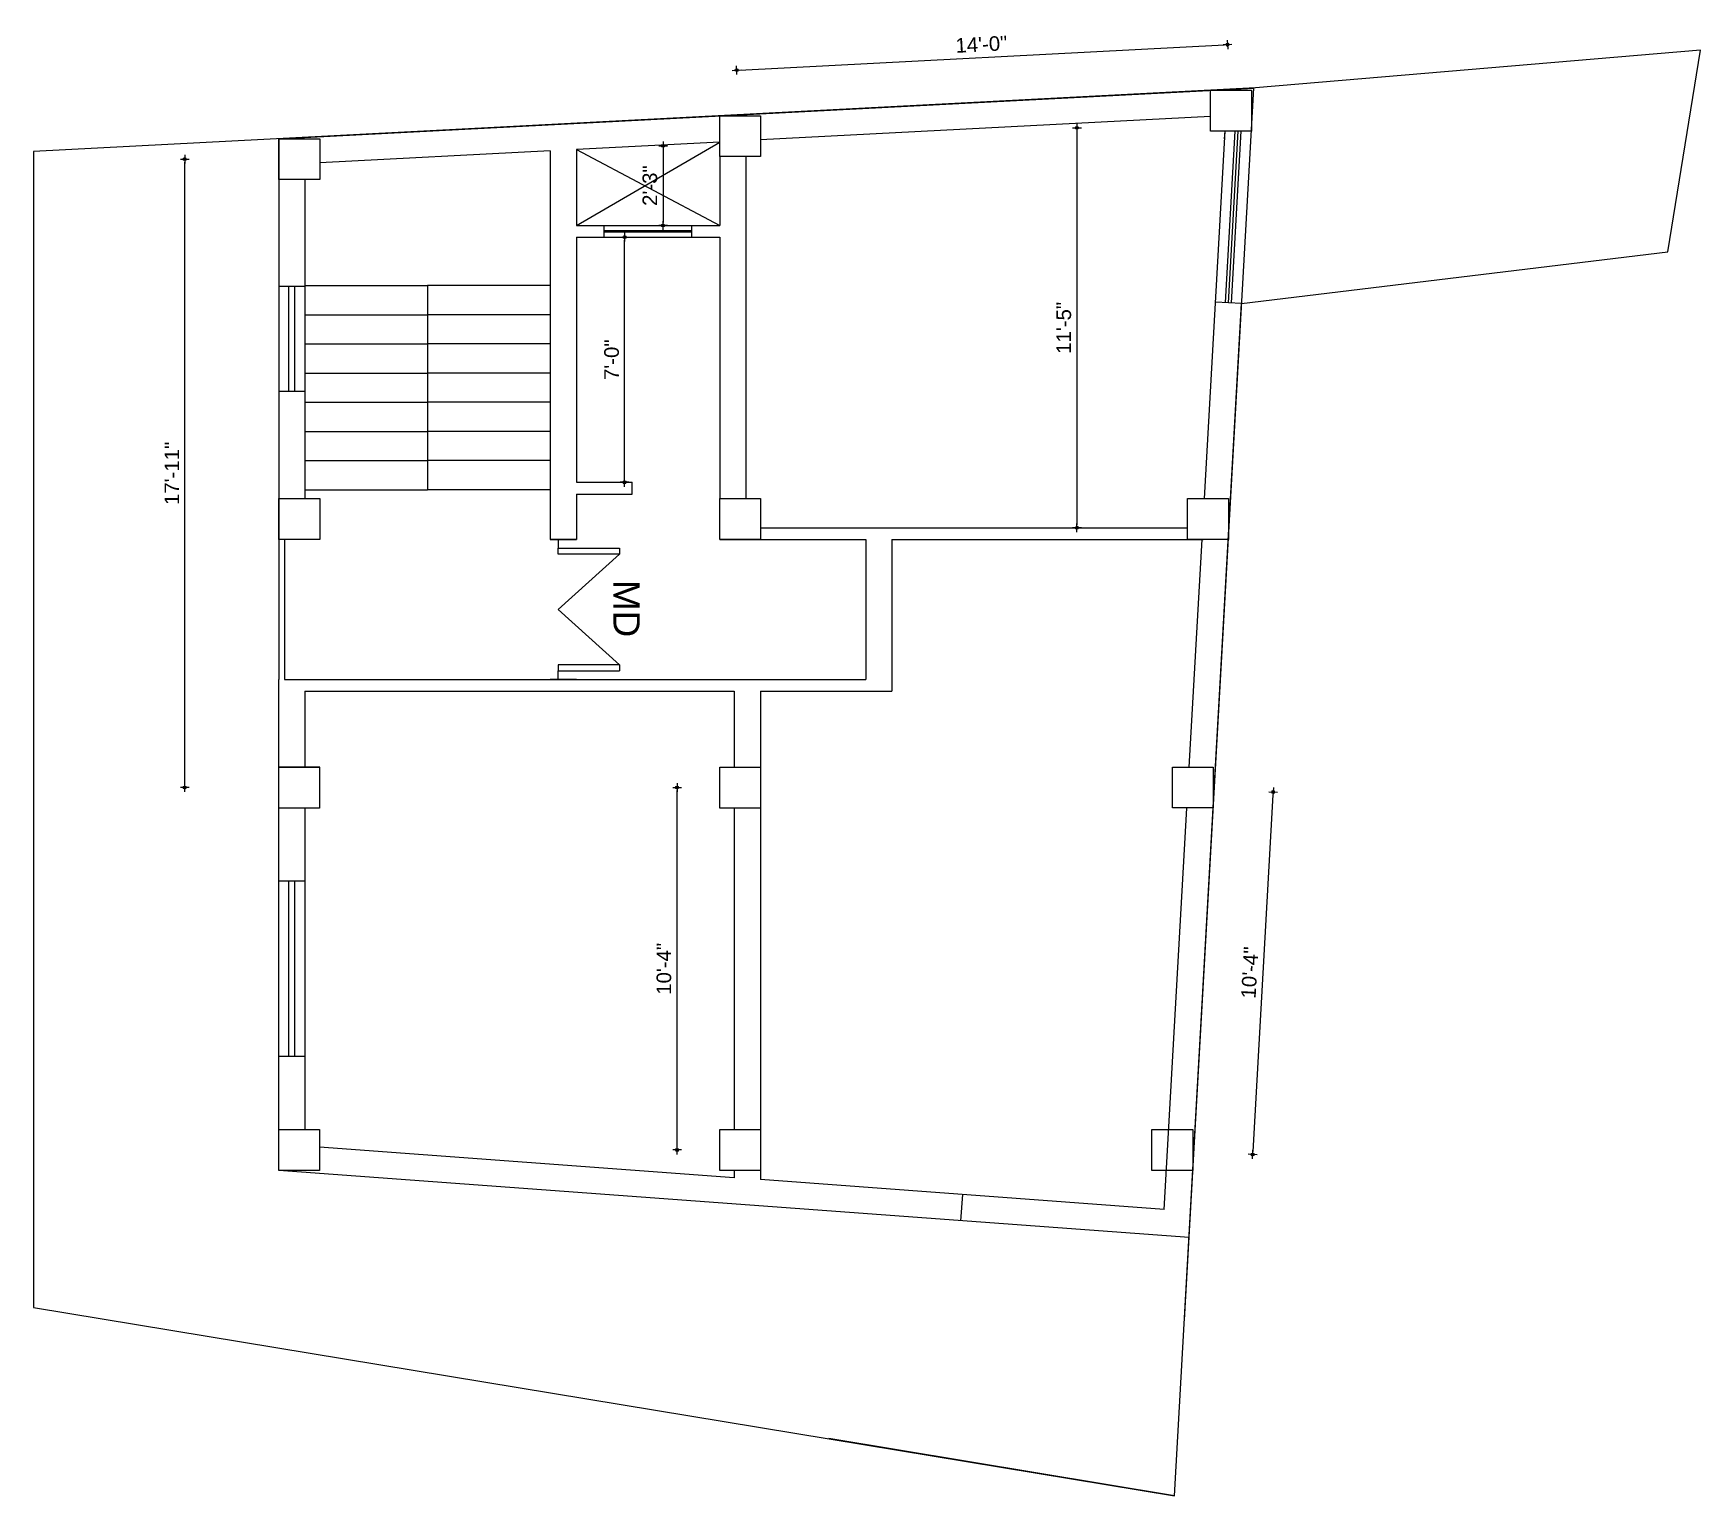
# Model space of a CAD drawing. Header units: inches. Extents: x 24733 to 33939, y -20986 to -10410.
# Drawn here: x 29562 to 30133, y -19602 to -19102 of the extents above; entities that cross this region are included whole.
import ezdxf
from ezdxf.enums import TextEntityAlignment as Align

# ---------------------------------------------------------------- set-up
doc = ezdxf.new("R2010")
doc.units = ezdxf.units.IN
doc.header["$LTSCALE"] = 0.5
doc.header["$MEASUREMENT"] = 0
doc.header["$PDMODE"] = 66
for name, color, linetype, lineweight in [('ELEVATION', 85, 'Continuous', 9), ('hatch', 9, 'Continuous', 0), ('Toilet', 7, 'Continuous', 25)]:
    doc.layers.add(name, color=color, linetype=linetype, lineweight=lineweight)
doc.styles.get("Standard").update_dxf_attribs({"font": 'arial.ttf'})
doc.dimstyles.new('S8', dxfattribs={"dimtxt": 5, "dimasz": 1, "dimexe": 6, "dimexo": 18, "dimgap": 1.9375, "dimtad": 1, "dimdec": 0, "dimzin": 3, "dimdsep": 46, "dimlunit": 4, "dimtxsty": 'Standard', "dimblk": 'dot 2', "dimcen": 12, "dimse1": 1, "dimse2": 1, "dimclrd": 1, "dimclre": 1, "dimclrt": 256, "dimadec": 0, "dimazin": 0, "dimtfac": 0.75, "dimtdec": 0, "dimtix": 1, "dimtmove": 1, "dimatfit": 3, "dimldrblk": 'DOT', "dimfxl": 1, "dimtolj": 1, "dimtzin": 0, "dimlwd": 9, "dimlwe": 9, "dimarcsym": 0})

msp = doc.modelspace()

# ---------------------------------------------------------------- texts
msp.add_text('MD', height=9.03, rotation=270).set_placement((29765.23, -19298.64), align=Align.MIDDLE_CENTER)

# ---------------------------------------------------------------- blocks, each defined once
blk = doc.blocks.new('dot1')
at = {"layer": 'hatch'}
h = blk.add_hatch(color=256, dxfattribs=at)
edge = h.paths.add_edge_path()
edge.add_arc((0, 0), 1, 0, 360)
for p, q in [((3, 0), (-3, 0)), ((0, 3), (0, -3))]:
    blk.add_line(p, q, dxfattribs=at)
blk.add_circle((0, 0), 1, dxfattribs=at)
blk = doc.blocks.new('dot 2')
at = {"layer": 'hatch', "xscale": 0.5, "yscale": 0.5, "zscale": 0.5}
blk.add_blockref('dot1', (0, 0), dxfattribs=at)
blk = doc.blocks.new('*D985')
at = {"layer": 'Defpoints', "color": 0, "transparency": 16777216}
for p in [(29890.76, -19133.97), (29890.76, -19270.96), (29919.43, -19270.96)]:
    blk.add_point(p, dxfattribs=at)
at = {"layer": 'Toilet', "color": 1, "lineweight": 9, "transparency": 16777216}
blk.add_line((29919.43, -19134.97), (29919.43, -19269.96), dxfattribs=at)
for p, rotation in [((29919.43, -19133.97), 90), ((29919.43, -19270.96), 270)]:
    blk.add_blockref('dot 2', p, dxfattribs=dict(at, rotation=rotation))
at = {"layer": 'Toilet', "transparency": 16777216, "insert": (29914.94, -19202.47), "char_height": 5, "attachment_point": 5, "rotation": 90}
blk.add_mtext('\\A1;11\'-5"', dxfattribs=at)
blk = doc.blocks.new('_Dot')
at = {"color": 0, "linetype": 'ByBlock', "lineweight": -2}
blk.add_line((-0.5, 0), (-1, 0), dxfattribs=at)
at = {"color": 0, "linetype": 'ByBlock', "const_width": 0.5}
blk.add_lwpolyline([(-0.25, 0, 1), (0.25, 0, 1)], format="xyb", close=True, dxfattribs=at)
blk = doc.blocks.new('*D986')
at = {"layer": 'Defpoints', "color": 0, "transparency": 16777216}
for p in [(29959.09, -19359.92), (29952.09, -19484.09), (29979.6, -19485.64)]:
    blk.add_point(p, dxfattribs=at)
at = {"layer": 'Toilet', "color": 1, "lineweight": 9, "transparency": 16777216}
blk.add_line((29986.54, -19362.47), (29979.66, -19484.65), dxfattribs=at)
for p, rotation in [((29986.6, -19361.47), 86.77451339903702), ((29979.6, -19485.64), 266.7745133990371)]:
    blk.add_blockref('dot 2', p, dxfattribs=dict(at, rotation=rotation))
at = {"layer": 'Toilet', "transparency": 16777216, "insert": (29978.62, -19423.31), "char_height": 5, "attachment_point": 5, "rotation": 86.7745}
blk.add_mtext('\\A1;10\'-4"', dxfattribs=at)
blk = doc.blocks.new('*D987')
at = {"layer": 'Defpoints', "color": 0, "transparency": 16777216}
for p in [(29782.5, -19359.96), (29804.09, -19359.96), (29804.09, -19484.09)]:
    blk.add_point(p, dxfattribs=at)
at = {"layer": 'Toilet', "color": 1, "lineweight": 9, "transparency": 16777216}
blk.add_line((29782.5, -19483.09), (29782.5, -19360.96), dxfattribs=at)
for p, rotation in [((29782.5, -19359.96), 90), ((29782.5, -19484.09), 270)]:
    blk.add_blockref('dot 2', p, dxfattribs=dict(at, rotation=rotation))
at = {"layer": 'Toilet', "transparency": 16777216, "insert": (29778.01, -19422.03), "char_height": 5, "attachment_point": 5, "rotation": 90}
blk.add_mtext('\\A1;10\'-4"', dxfattribs=at)
blk = doc.blocks.new('*D988')
at = {"layer": 'Defpoints', "color": 0, "transparency": 16777216}
for p in [(29772.59, -19140.12), (29772.59, -19167.39), (29777.72, -19167.39)]:
    blk.add_point(p, dxfattribs=at)
at = {"layer": 'Toilet', "color": 1, "lineweight": 9, "transparency": 16777216}
blk.add_line((29777.72, -19141.12), (29777.72, -19166.39), dxfattribs=at)
for p, rotation in [((29777.72, -19140.12), 90), ((29777.72, -19167.39), 270)]:
    blk.add_blockref('dot 2', p, dxfattribs=dict(at, rotation=rotation))
at = {"layer": 'Toilet', "transparency": 16777216, "insert": (29773.22, -19153.75), "char_height": 5, "attachment_point": 5, "rotation": 90}
blk.add_mtext('\\A1;2\'-3"', dxfattribs=at)
blk = doc.blocks.new('*D989')
at = {"layer": 'Defpoints', "color": 0, "transparency": 16777216}
for p in [(29970.98, -19105.47), (29972.15, -19128.09), (29804.09, -19136.83)]:
    blk.add_point(p, dxfattribs=at)
at = {"layer": 'Toilet', "color": 1, "lineweight": 9, "transparency": 16777216}
blk.add_line((29803.91, -19114.16), (29969.98, -19105.52), dxfattribs=at)
for p, rotation in [((29970.98, -19105.47), 2.975964946167132), ((29802.91, -19114.21), 182.9759649461671)]:
    blk.add_blockref('dot 2', p, dxfattribs=dict(at, rotation=rotation))
at = {"layer": 'Toilet', "transparency": 16777216, "insert": (29886.71, -19105.36), "char_height": 5, "attachment_point": 5, "rotation": 2.976}
blk.add_mtext('\\A1;14\'-0"', dxfattribs=at)

# ---------------------------------------------------------------- dimensions: what is measured, and where the dimension line sits
at = {"layer": 'Toilet'}
msp.add_linear_dim(base=(29613.94, -19144.68), p1=(29653.09, -19359.96), p2=(29653.16, -19144.68), angle=90, dimstyle='S8', override={"dimfxl": 2, "dimfxlon": 1, "dimarcsym": 1}).render()
for p1, p2, distance, picture, middle in [((29804.09, -19136.83), (29972.15, -19128.09), 22.65, '*D989', (29886.71, -19105.36)), ((29959.09, -19359.92), (29952.09, -19484.09), 27.56, '*D986', (29978.62, -19423.31))]:
    dim = msp.add_aligned_dim(p1=p1, p2=p2, distance=distance, dimstyle='S8', override={"dimfxl": 2, "dimfxlon": 1, "dimarcsym": 1}, dxfattribs=at)
    dim.commit()
    dim.dimension.update_dxf_attribs({"geometry": picture, "text_midpoint": middle})
for base, p1, p2, picture, middle in [((29919.43, -19270.96), (29890.76, -19133.97), (29890.76, -19270.96), '*D985', (29914.94, -19202.47)), ((29777.72, -19167.39), (29772.59, -19140.12), (29772.59, -19167.39), '*D988', (29773.22, -19153.75)), ((29782.5, -19359.96), (29804.09, -19484.09), (29804.09, -19359.96), '*D987', (29778.01, -19422.03))]:
    dim = msp.add_linear_dim(base=base, p1=p1, p2=p2, angle=90, dimstyle='S8', override={"dimfxl": 2, "dimfxlon": 1, "dimarcsym": 1}, dxfattribs=at)
    dim.commit()
    dim.dimension.update_dxf_attribs({"geometry": picture, "text_midpoint": middle})
msp.add_linear_dim(base=(29764.54, -19171.39), p1=(29748.09, -19255.39), p2=(29748.09, -19171.39), angle=90, dimstyle='S8', override={"dimfxl": 2, "dimfxlon": 1, "dimarcsym": 1}, dxfattribs=at).render()

# ---------------------------------------------------------------- linework, layer by layer
for p, q in [((29802.09, -19493.58), (29660.09, -19483.1)), ((29957.79, -19514.09), (29646.09, -19491.09)), ((29949.32, -19504.44), (29811.09, -19494.24)), ((29880.21, -19499.34), (29879.54, -19508.32)), ((29958.45, -19505.12), (29958.3, -19505.11))]:
    msp.add_line(p, q)
at = {"layer": 'ELEVATION', "color": 146, "ltscale": 0.25, "true_color": 0x105689}
for p, q in [((29741.81, -19274.96), (29741.81, -19277.96)), ((29741.81, -19277.96), (29762.81, -19277.96)), ((29741.81, -19279.96), (29741.81, -19277.96)), ((29762.81, -19277.96), (29762.81, -19279.96)), ((29762.81, -19279.96), (29741.81, -19279.96)), ((29762.81, -19279.96), (29741.81, -19298.96)), ((29762.81, -19317.96), (29741.81, -19298.96)), ((29762.81, -19317.96), (29741.81, -19317.96)), ((29741.81, -19317.96), (29741.81, -19319.96)), ((29762.81, -19317.96), (29762.81, -19319.96)), ((29741.81, -19322.96), (29741.81, -19319.96)), ((29741.81, -19319.96), (29762.81, -19319.96))]:
    msp.add_line(p, q, dxfattribs=at)
at = {"layer": 'Toilet'}
for p, q in [((29646.09, -19137.68), (29979.98, -19120.32)), ((29956.21, -19542.25), (29979.98, -19120.32)), ((29965.15, -19130.11), (29811.09, -19138.12)), ((29963.04, -19260.96), (29970.14, -19135.09)), ((29969.99, -19137.68), (29970.14, -19135.09)), ((29969.99, -19137.68), (29970.14, -19135.09)), ((29970.33, -19193.84), (29973.64, -19135.09)), ((29971.33, -19193.89), (29974.64, -19135.09)), ((29972.33, -19193.95), (29975.65, -19135.09)), ((29646.09, -19137.68), (29646.09, -19322.96)), ((29739.09, -19141.86), (29660.16, -19145.96)), ((29739.09, -19141.86), (29739.09, -19274.96)), ((29797.09, -19138.84), (29748.09, -19141.39)), ((29748.09, -19167.39), (29797.09, -19138.84)), ((29748.09, -19141.39), (29748.09, -19167.39)), ((29748.09, -19141.39), (29748.09, -19167.39)), ((29748.09, -19141.39), (29797.09, -19167.39)), ((29797.09, -19143.83), (29797.09, -19167.39)), ((29806.09, -19143.83), (29806.09, -19260.96)), ((29655.09, -19151.68), (29655.09, -19260.96)), ((29655.09, -19151.68), (29655.09, -19260.96)), ((29748.09, -19167.39), (29797.09, -19167.39)), ((29757.59, -19171.39), (29757.59, -19167.39)), ((29757.59, -19169.14), (29787.59, -19169.14)), ((29757.59, -19169.64), (29787.59, -19169.64)), ((29787.59, -19171.39), (29787.59, -19167.39)), ((29748.09, -19171.39), (29748.09, -19255.39)), ((29748.09, -19171.39), (29797.09, -19171.39)), ((29797.09, -19171.39), (29797.09, -19260.96)), ((29655.09, -19188.32), (29646.09, -19188.32)), ((29649.59, -19224.32), (29649.59, -19188.32)), ((29651.59, -19224.32), (29651.59, -19188.32)), ((29655.09, -19187.96), (29697.09, -19187.96)), ((29655.09, -19187.96), (29697.09, -19187.96)), ((29697.09, -19187.96), (29697.09, -19257.96)), ((29739.09, -19187.96), (29697.09, -19187.96)), ((29739.09, -19187.96), (29697.09, -19187.96)), ((29655.09, -19197.96), (29697.09, -19197.96)), ((29655.09, -19197.96), (29697.09, -19197.96)), ((29739.09, -19197.96), (29697.09, -19197.96)), ((29739.09, -19197.96), (29697.09, -19197.96)), ((29975.82, -19194.15), (29966.84, -19193.64)), ((29655.09, -19207.96), (29697.09, -19207.96)), ((29655.09, -19207.96), (29697.09, -19207.96)), ((29739.09, -19207.96), (29697.09, -19207.96)), ((29739.09, -19207.96), (29697.09, -19207.96)), ((29655.09, -19217.96), (29697.09, -19217.96)), ((29655.09, -19217.96), (29697.09, -19217.96)), ((29739.09, -19217.96), (29697.09, -19217.96)), ((29739.09, -19217.96), (29697.09, -19217.96)), ((29655.09, -19224.32), (29646.09, -19224.32)), ((29655.09, -19227.96), (29697.09, -19227.96)), ((29655.09, -19227.96), (29697.09, -19227.96)), ((29739.09, -19227.96), (29697.09, -19227.96)), ((29739.09, -19227.96), (29697.09, -19227.96)), ((29655.09, -19237.96), (29697.09, -19237.96)), ((29655.09, -19237.96), (29697.09, -19237.96)), ((29739.09, -19237.96), (29697.09, -19237.96)), ((29739.09, -19237.96), (29697.09, -19237.96)), ((29655.09, -19247.96), (29697.09, -19247.96)), ((29655.09, -19247.96), (29697.09, -19247.96)), ((29739.09, -19247.96), (29697.09, -19247.96)), ((29739.09, -19247.96), (29697.09, -19247.96)), ((29748.09, -19255.39), (29767.09, -19255.39)), ((29767.09, -19259.39), (29767.09, -19255.39)), ((29655.09, -19257.96), (29697.09, -19257.96)), ((29655.09, -19257.96), (29697.09, -19257.96)), ((29739.09, -19257.96), (29697.09, -19257.96)), ((29739.09, -19257.96), (29697.09, -19257.96)), ((29748.09, -19259.39), (29748.09, -19274.96)), ((29748.09, -19259.39), (29767.09, -19259.39)), ((29811.09, -19270.96), (29957.27, -19270.96)), ((29648.09, -19274.96), (29648.09, -19322.96)), ((29739.09, -19274.96), (29748.09, -19274.96)), ((29748.09, -19274.96), (29739.09, -19274.96)), ((29797.09, -19274.96), (29847.09, -19274.96)), ((29847.09, -19274.96), (29847.09, -19322.96)), ((29856.09, -19274.96), (29856.09, -19326.96)), ((29856.09, -19274.96), (29962.68, -19274.96)), ((29957.86, -19352.96), (29962.25, -19274.96)), ((29646.09, -19477.09), (29646.09, -19322.96)), ((29648.09, -19322.96), (29811.09, -19322.96)), ((29748.09, -19322.96), (29739.09, -19322.96)), ((29748.09, -19322.96), (29739.09, -19322.96)), ((29811.09, -19322.96), (29847.09, -19322.96)), ((29655.09, -19326.96), (29655.09, -19352.96)), ((29655.09, -19326.96), (29802.09, -19326.96)), ((29802.09, -19326.96), (29802.09, -19352.96)), ((29811.09, -19326.96), (29811.09, -19494.24)), ((29811.09, -19326.96), (29856.09, -19326.96)), ((29660.16, -19352.96), (29646.09, -19352.96)), ((29952.09, -19352.92), (29952.85, -19352.92)), ((29655.09, -19366.96), (29655.09, -19477.09)), ((29802.09, -19366.96), (29802.09, -19477.09)), ((29949.32, -19504.44), (29957.07, -19366.96)), ((29655.09, -19392.03), (29646.09, -19392.03)), ((29649.59, -19452.03), (29649.59, -19392.03)), ((29651.59, -19452.03), (29651.59, -19392.03)), ((29655.09, -19452.03), (29646.09, -19452.03)), ((29802.09, -19491.09), (29802.09, -19493.58)), ((29952.81, -19602.5), (29834.41, -19582.97))]:
    msp.add_line(p, q, dxfattribs=at)
for points in [[(29975.82, -19194.15), (30121.76, -19176.48), (30132.98, -19107.39), (29980.53, -19120.3), (29562.09, -19142.05), (29562.09, -19538.05), (29952.81, -19602.5)], [(29965.15, -19121.09), (29979.15, -19121.09), (29979.15, -19135.09), (29965.15, -19135.09)], [(29797.09, -19129.83), (29811.09, -19129.83), (29811.09, -19143.83), (29797.09, -19143.83)], [(29646.16, -19137.68), (29660.16, -19137.68), (29660.16, -19151.68), (29646.16, -19151.68)], [(29646.16, -19260.96), (29660.16, -19260.96), (29660.16, -19274.96), (29646.16, -19274.96)], [(29797.09, -19260.96), (29811.09, -19260.96), (29811.09, -19274.96), (29797.09, -19274.96)], [(29957.27, -19260.96), (29971.27, -19260.96), (29971.27, -19274.96), (29957.27, -19274.96)], [(29646.09, -19352.96), (29660.09, -19352.96), (29660.09, -19366.96), (29646.09, -19366.96)], [(29797.09, -19352.96), (29811.09, -19352.96), (29811.09, -19366.96), (29797.09, -19366.96)], [(29952.09, -19352.92), (29966.09, -19352.92), (29966.09, -19366.92), (29952.09, -19366.92)], [(29646.09, -19477.09), (29660.09, -19477.09), (29660.09, -19491.09), (29646.09, -19491.09)], [(29797.09, -19477.09), (29811.09, -19477.09), (29811.09, -19491.09), (29797.09, -19491.09)], [(29945.09, -19477.09), (29959.09, -19477.09), (29959.09, -19491.09), (29945.09, -19491.09)]]:
    msp.add_lwpolyline(points, close=True, dxfattribs=at)
msp.add_lwpolyline([(29956.21, -19542.25), (29979.98, -19120.32), (29646.09, -19137.68)], dxfattribs=at)

msp.set_redraw_order([(e.dxf.handle, doc.entitydb.next_handle()) for e in msp.query("TEXT MTEXT ATTDEF DIMENSION ARC_DIMENSION")])  # texts and dimensions are drawn at this point

doc.saveas('drawing.dxf')
